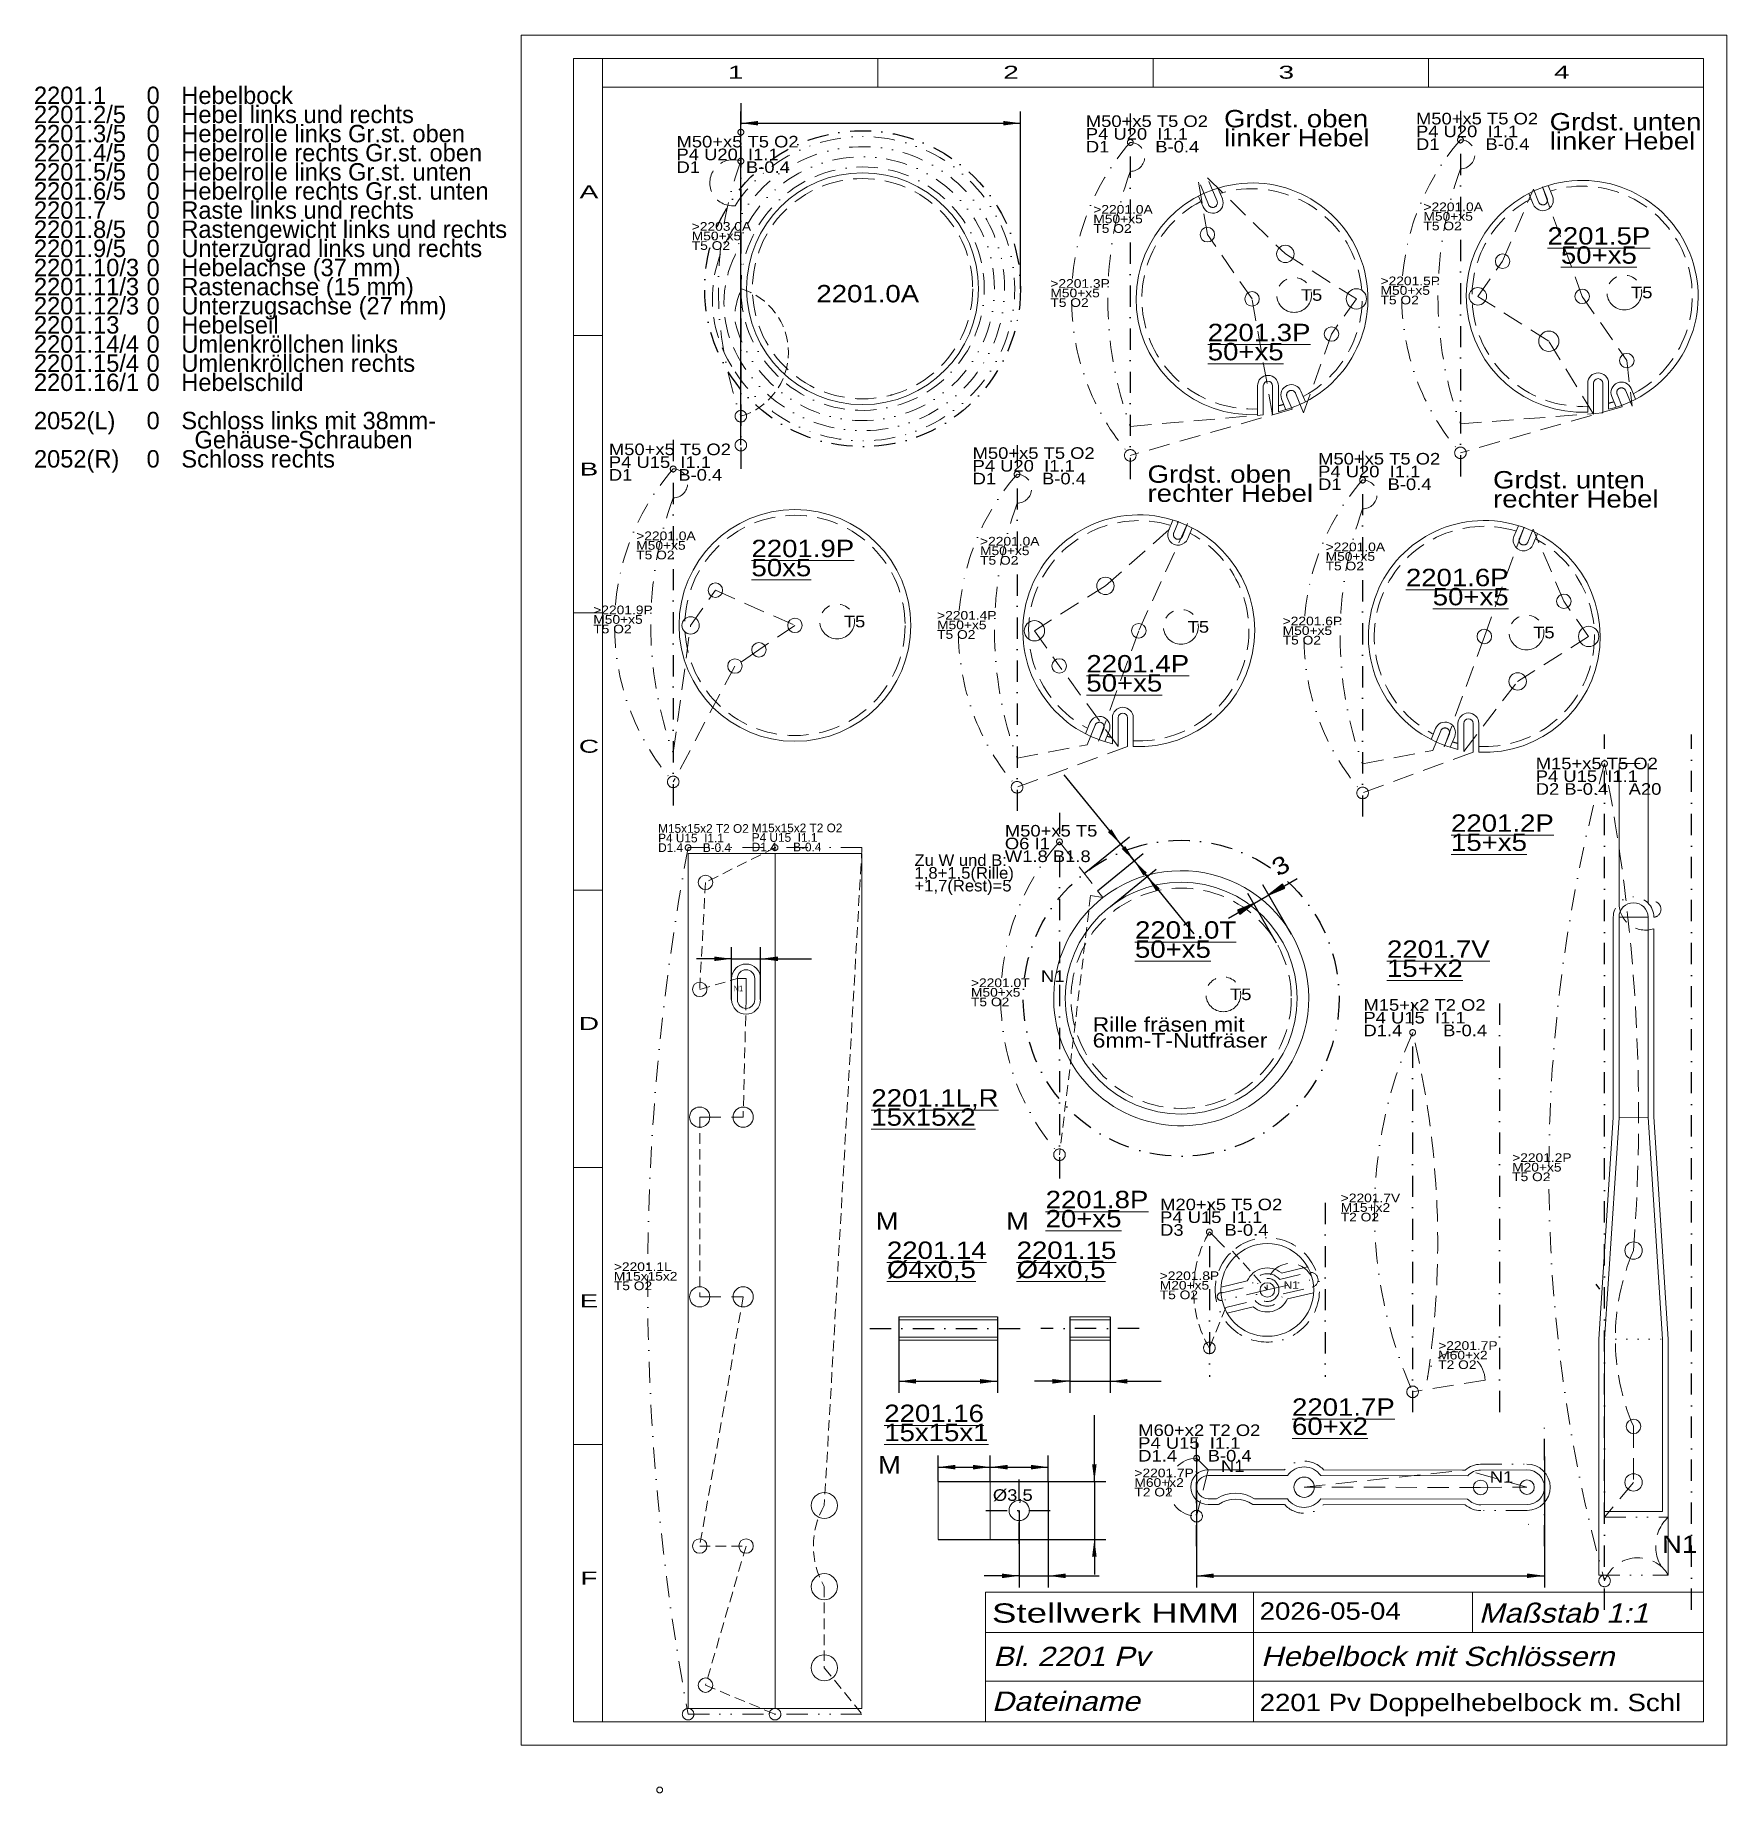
# Model space of a CAD drawing. Extents: x -83 to 209, y -7 to 296.
import ezdxf
from ezdxf.enums import TextEntityAlignment as Align

# ---------------------------------------------------------------- set-up
doc = ezdxf.new("R2010")
doc.units = 0
doc.header["$LTSCALE"] = 7.326693
for name, pattern in [('BORDER', [1.75, 0.5, -0.25, 0.5, -0.25, 0, -0.25]), ('DASHDOT', [1, 0.5, -0.25, 0, -0.25]), ('DASHED', [0.75, 0.5, -0.25]), ('DIVIDE', [1.25, 0.5, -0.25, 0, -0.25, 0, -0.25]), ('DOT', [0.25, 0, -0.25]), ('HIDDEN', [0.375, 0.25, -0.125]), ('PHANTOM', [2.5, 1.25, -0.25, 0.25, -0.25, 0.25, -0.25])]:
    doc.linetypes.add(name, pattern=pattern)
for name, color, linetype, lineweight in [('2201_0A', 230, 'CONTINUOUS', 13), ('2201_0T', 30, 'CONTINUOUS', 13), ('2201_1 HEBELBOCK', 7, 'CONTINUOUS', 13), ('2201_1L', 30, 'CONTINUOUS', 13), ('2201_1R', 230, 'CONTINUOUS', 13), ('2201_2___4_7 HEBEL', 34, 'CONTINUOUS', 13), ('2201_2P', 30, 'CONTINUOUS', 13), ('2201_3P', 30, 'CONTINUOUS', 13), ('2201_4P', 30, 'CONTINUOUS', 13), ('2201_5 RASTE', 114, 'CONTINUOUS', 13), ('2201_5P', 30, 'CONTINUOUS', 13), ('2201_6 RASTENGEWICHT', 135, 'CONTINUOUS', 13), ('2201_6P', 30, 'CONTINUOUS', 13), ('2201_7P', 30, 'CONTINUOUS', 13), ('2201_7V', 30, 'CONTINUOUS', 13), ('2201_8P', 30, 'CONTINUOUS', 13), ('2201_9P', 30, 'CONTINUOUS', 13), ('2201___ HEBELBOCK', 190, 'DASHDOT', 0), ('BEMASSUNG', 7, 'CONTINUOUS', 25), ('BESCHRIFTUNG', 7, 'CONTINUOUS', 25), ('BESCHRIFTUNG0', 7, 'CONTINUOUS', 25), ('MASSGRENZEN', 172, 'CONTINUOUS', 25), ('MASSLINIEN', 172, 'CONTINUOUS', 25), ('MASSTEXTE', 212, 'CONTINUOUS', 25), ('MITTELLINIEN', 5, 'DASHDOT', 25), ('STANDARD', 7, 'CONTINUOUS', 0)]:
    doc.layers.add(name, color=color, linetype=linetype, lineweight=lineweight)
doc.styles.add('Arial', font='arial.ttf')

msp = doc.modelspace()

# ---------------------------------------------------------------- texts
at = {"layer": '2201_0A', "linetype": 'DIVIDE', "insert": (27.79, 272.2), "char_height": 2, "attachment_point": 7, "line_spacing_factor": 0.66, "style": 'Arial'}
msp.add_mtext('\\W1.135091;M50+x5 T5 O2\\PP4 U20  I1.1\\PD1         B-0.4', dxfattribs=at)
at = {"layer": '2201_0T', "color": 6, "style": 'Arial', "width": 1.135027}
msp.add_text('N1', height=2, dxfattribs=at).set_placement((90.67, 132.64))
at = {"layer": '2201_0T', "linetype": 'DIVIDE', "insert": (84.44, 153.31), "char_height": 2, "attachment_point": 7, "line_spacing_factor": 0.66, "style": 'Arial'}
msp.add_mtext('\\W1.135098;M50+x5 T5 \\PO6 I1\\PW1.8 B1.8', dxfattribs=at)
at = {"layer": '2201_1L', "style": 'Arial', "width": 0.810867}
msp.add_text('N1', height=1, dxfattribs=at).set_placement((37.63, 131.02))
at = {"layer": '2201_1L', "linetype": 'DIVIDE', "insert": (24.62, 155.06), "char_height": 1.5, "attachment_point": 7, "line_spacing_factor": 0.66, "style": 'Arial'}
msp.add_mtext('\\W0.972833;M15x15x2 T2 O2\\PP4 U15  I1.1\\PD1.4      B-0.4', dxfattribs=at)
at = {"layer": '2201_1R', "linetype": 'DIVIDE', "insert": (40.77, 155.16), "char_height": 1.5, "attachment_point": 7, "line_spacing_factor": 0.66, "style": 'Arial'}
msp.add_mtext('\\W0.972833;M15x15x2 T2 O2\\PP4 U15  I1.1\\PD1.4     B-0.4', dxfattribs=at)
at = {"layer": '2201_2P', "linetype": 'DASHED', "style": 'Arial', "width": 1.135027}
msp.add_text('N1', height=3, dxfattribs=at).set_placement((197.81, 34.15))
at = {"layer": '2201_2P', "linetype": 'DIVIDE', "insert": (176.03, 164.92), "char_height": 2, "attachment_point": 7, "line_spacing_factor": 0.66, "style": 'Arial'}
msp.add_mtext('\\W1.135091;M15+x5 T5 O2\\PP4 U15  I1.1\\PD2 B-0.4    A20', dxfattribs=at)
at = {"layer": '2201_3P', "linetype": 'DIVIDE', "insert": (98.41, 275.73), "char_height": 2, "attachment_point": 7, "line_spacing_factor": 0.66, "style": 'Arial'}
msp.add_mtext('\\W1.135091;M50+x5 T5 O2\\PP4 U20  I1.1\\PD1         B-0.4', dxfattribs=at)
at = {"layer": '2201_3P', "linetype": 'DASHDOT', "insert": (99.7, 261.87), "char_height": 1.5, "attachment_point": 7, "line_spacing_factor": 0.66, "style": 'Arial'}
msp.add_mtext('\\W1.135110;>2201.0A\\PM50+x5 \\PT5 O2', dxfattribs=at)
at = {"layer": '2201_4P', "linetype": 'DIVIDE', "insert": (78.87, 218.47), "char_height": 2, "attachment_point": 7, "line_spacing_factor": 0.66, "style": 'Arial'}
msp.add_mtext('\\W1.135091;M50+x5 T5 O2\\PP4 U20  I1.1\\PD1         B-0.4', dxfattribs=at)
at = {"layer": '2201_4P', "linetype": 'DASHDOT', "insert": (80.16, 204.62), "char_height": 1.5, "attachment_point": 7, "line_spacing_factor": 0.66, "style": 'Arial'}
msp.add_mtext('\\W1.135110;>2201.0A\\PM50+x5 \\PT5 O2', dxfattribs=at)
at = {"layer": '2201_5P', "linetype": 'DIVIDE', "insert": (155.37, 276.17), "char_height": 2, "attachment_point": 7, "line_spacing_factor": 0.66, "style": 'Arial'}
msp.add_mtext('\\W1.135091;M50+x5 T5 O2\\PP4 U20  I1.1\\PD1         B-0.4', dxfattribs=at)
at = {"layer": '2201_5P', "linetype": 'DASHDOT', "insert": (156.66, 262.31), "char_height": 1.5, "attachment_point": 7, "line_spacing_factor": 0.66, "style": 'Arial'}
msp.add_mtext('\\W1.135110;>2201.0A\\PM50+x5 \\PT5 O2', dxfattribs=at)
at = {"layer": '2201_6P', "linetype": 'DIVIDE', "insert": (138.49, 217.49), "char_height": 2, "attachment_point": 7, "line_spacing_factor": 0.66, "style": 'Arial'}
msp.add_mtext('\\W1.135091;M50+x5 T5 O2\\PP4 U20  I1.1\\PD1         B-0.4', dxfattribs=at)
at = {"layer": '2201_6P', "linetype": 'DASHDOT', "insert": (139.78, 203.64), "char_height": 1.5, "attachment_point": 7, "line_spacing_factor": 0.66, "style": 'Arial'}
msp.add_mtext('\\W1.135110;>2201.0A\\PM50+x5 \\PT5 O2', dxfattribs=at)
at = {"layer": '2201_7P', "linetype": 'HIDDEN', "style": 'Arial', "width": 1.135027}
for p in [(121.72, 48.1), (168.1, 46.25)]:
    msp.add_text('N1', height=2, dxfattribs=at).set_placement(p)
at = {"layer": '2201_7P', "linetype": 'DIVIDE', "insert": (107.45, 49.89), "char_height": 2, "attachment_point": 7, "line_spacing_factor": 0.66, "style": 'Arial'}
msp.add_mtext('\\W1.135091;M60+x2 T2 O2\\PP4 U15  I1.1\\PD1.4      B-0.4', dxfattribs=at)
at = {"layer": '2201_7V', "linetype": 'DIVIDE', "insert": (146.31, 123.26), "char_height": 2, "attachment_point": 7, "line_spacing_factor": 0.66, "style": 'Arial'}
msp.add_mtext('\\W1.135091;M15+x2 T2 O2\\PP4 U15  I1.1\\PD1.4        B-0.4', dxfattribs=at)
at = {"layer": '2201_7V', "linetype": 'DASHDOT', "insert": (159.2, 70.68), "char_height": 1.5, "attachment_point": 1, "line_spacing_factor": 0.66, "style": 'Arial'}
msp.add_mtext('\\W1.135110;>2201.7P\\PM60+x2 \\PT2 O2', dxfattribs=at)
at = {"layer": '2201_8P', "color": 14, "linetype": 'HIDDEN', "style": 'Arial', "width": 1.135027}
msp.add_text('N1', height=1.3, dxfattribs=at).set_placement((132.52, 79.72))
at = {"layer": '2201_8P', "linetype": 'DIVIDE', "insert": (111.23, 88.84), "char_height": 2, "attachment_point": 7, "line_spacing_factor": 0.66, "style": 'Arial'}
msp.add_mtext('\\W1.135091;M20+x5 T5 O2\\PP4 U15  I1.1\\PD3        B-0.4', dxfattribs=at)
at = {"layer": '2201_9P', "linetype": 'DIVIDE', "insert": (16.12, 219.11), "char_height": 2, "attachment_point": 7, "line_spacing_factor": 0.66, "style": 'Arial'}
msp.add_mtext('\\W1.135091;M50+x5 T5 O2\\PP4 U15  I1.1\\PD1         B-0.4', dxfattribs=at)
at = {"layer": '2201_9P', "linetype": 'DASHDOT', "insert": (20.84, 205.55), "char_height": 1.5, "attachment_point": 7, "line_spacing_factor": 0.66, "style": 'Arial'}
msp.add_mtext('\\W1.135110;>2201.0A\\PM50+x5 \\PT5 O2', dxfattribs=at)
at = {"layer": '2201___ HEBELBOCK', "linetype": 'PHANTOM', "style": 'Arial', "width": 1.13511}
for p in [(137.35, 251.17), (194.31, 251.61), (58.5, 194.84), (117.82, 193.91), (177.43, 192.93), (125.13, 130.52)]:
    msp.add_text('T5', height=2, dxfattribs=at).set_placement(p, align=Align.MIDDLE_CENTER)
at = {"layer": '2201___ HEBELBOCK', "style": 'Arial', "width": 1.135019}
for p in [(84.64, 89.93), (62.55, 47.85)]:
    msp.add_text('M', height=3, dxfattribs=at).set_placement(p)
at = {"layer": '2201___ HEBELBOCK', "line_spacing_factor": 0.66, "style": 'Arial'}
for s, insert, char_height, attachment_point in [('\\W0.972808;2201.1\\P2201.2/5\\P2201.3/5\\P2201.4/5\\P2201.5/5\\P2201.6/5\\P2201.7\\P2201.8/5\\P2201.9/5\\P2201.10/3\\P2201.11/3\\P2201.12/3\\P2201.13\\P2201.14/4\\P2201.15/4\\P2201.16/1\\P\\P2052(L)\\P\\P2052(R)', (-83.07, 287.12), 3, 1), ('\\W0.972828;0\\P0\\P0\\P0\\P0\\P0\\P0\\P0\\P0\\P0\\P0\\P0\\P0\\P0\\P0\\P0\\P\\P0\\P \\P0', (-63.64, 287.12), 3, 1), ('\\W0.972797;Hebelbock\\PHebel links und rechts\\PHebelrolle links Gr.st. oben\\PHebelrolle rechts Gr.st. oben\\PHebelrolle links Gr.st. unten\\PHebelrolle rechts Gr.st. unten\\PRaste links und rechts\\PRastengewicht links und rechts\\PUnterzugrad links und rechts\\PHebelachse (37 mm)\\PRastenachse (15 mm)\\PUnterzugsachse (27 mm)\\PHebelseil\\PUmlenkröllchen links\\PUmlenkröllchen rechts\\PHebelschild\\P\\PSchloss links mit 38mm-\\P  Gehäuse-Schrauben\\PSchloss rechts', (-57.64, 287.12), 3, 1), ('\\W1.135038;Rille fräsen mit\\P6mm-T-Nutfräser', (99.58, 121.29), 2.5, 7)]:
    msp.add_mtext(s, dxfattribs=dict(at, insert=insert, char_height=char_height, attachment_point=attachment_point))
at = {"layer": '2201___ HEBELBOCK', "linetype": 'DASHED', "char_height": 3, "attachment_point": 7, "line_spacing_factor": 0.66, "style": 'Arial'}
for s, insert in [('\\W1.135092;Grdst. oben\\Plinker Hebel', (122.26, 276.75)), ('\\W1.135091;Grdst. unten\\Plinker Hebel', (178.44, 276.22)), ('\\W1.135092;Grdst. oben\\Prechter Hebel', (109.05, 215.43)), ('\\W1.135091;Grdst. unten\\Prechter Hebel', (168.67, 214.45))]:
    msp.add_mtext(s, dxfattribs=dict(at, insert=insert))
at = {"layer": '2201___ HEBELBOCK', "color": 134, "linetype": 'DASHDOT', "insert": (30.42, 258.93), "char_height": 1.5, "attachment_point": 7, "line_spacing_factor": 0.66, "style": 'Arial'}
msp.add_mtext('\\W1.135110;>2203.0A\\PM50+x5 \\PT5 O2', dxfattribs=at)
at = {"layer": '2201___ HEBELBOCK', "linetype": 'DIVIDE', "char_height": 3, "line_spacing_factor": 0.66, "style": 'Arial'}
for s, insert, attachment_point in [('\\W1.135098;\\L2201.5P\\P50+x5', (186.92, 259.7), 5), ('\\W1.135098;\\L2201.3P\\P50+x5', (119.44, 239.86), 7), ('\\W1.135098;\\L2201.9P\\P50x5', (40.72, 202.6), 7), ('\\W1.135098;\\L2201.6P\\P50+x5', (171.35, 197.59), 9), ('\\W1.135098;\\L2201.4P\\P50+x5', (98.5, 182.71), 7), ('\\W1.135098;\\L2201.2P\\P15+x5', (161.42, 155.22), 7), ('\\W1.135128;\\L2201.0T\\P50+x5', (106.89, 136.78), 7), ('\\W1.135098;\\L2201.7V\\P15+x2', (150.36, 133.48), 7), ('\\W1.135103;\\L2201.1L,R\\P15x15x2', (61.4, 107.81), 7), ('\\W1.135098;\\L2201.8P\\P20+x5', (91.47, 90.28), 7), ('\\W1.135139;\\L2201.14\\PØ4x0,5', (64.09, 81.01), 7), ('\\W1.135139;\\L2201.15\\PØ4x0,5', (86.47, 81.01), 7), ('\\W1.135098;\\L2201.7P\\P60+x2', (133.98, 54.47), 7), ('\\W1.135139;\\L2201.16\\P15x15x1', (63.63, 53.39), 7)]:
    msp.add_mtext(s, dxfattribs=dict(at, insert=insert, attachment_point=attachment_point))
at = {"layer": '2201___ HEBELBOCK', "linetype": 'DASHDOT', "char_height": 1.5, "attachment_point": 7, "line_spacing_factor": 0.66, "style": 'Arial'}
for s, insert in [('\\W1.135110;>2201.3P\\PM50+x5 \\PT5 O2', (92.29, 249.09)), ('\\W1.135110;>2201.5P\\PM50+x5 \\PT5 O2', (149.25, 249.53)), ('\\W1.135110;>2201.9P\\PM50+x5 \\PT5 O2', (13.43, 192.77)), ('\\W1.135110;>2201.4P\\PM50+x5 \\PT5 O2', (72.75, 191.83)), ('\\W1.135110;>2201.6P\\PM50+x5 \\PT5 O2', (132.37, 190.85)), ('\\W1.135136;>2201.0T\\PM50+x5 \\PT5 O2', (78.59, 128.44)), ('\\W1.135110;>2201.2P\\PM20+x5\\PT5 O2', (171.96, 98.27)), ('\\W1.135110;>2201.7V\\PM15+x2 \\PT2 O2', (142.39, 91.32)), ('\\W1.135145;>2201.1L\\PM15x15x2 \\PT5 O2', (16.98, 79.46)), ('\\W1.135110;>2201.8P\\PM20+x5 \\PT5 O2', (111.16, 77.9)), ('\\W1.135110;>2201.7P\\PM60+x2\\PT2 O2', (106.79, 43.87))]:
    msp.add_mtext(s, dxfattribs=dict(at, insert=insert))
at = {"layer": 'BESCHRIFTUNG', "linetype": 'DIVIDE', "style": 'Arial', "width": 1.135098}
msp.add_text('2201.0A', height=3, dxfattribs=at).set_placement((51.92, 249.9))
at = {"layer": 'BESCHRIFTUNG', "style": 'Arial'}
for s, height, width, p in [('M', 3, 1.135019, (62.14, 89.93)), ('Ø3,5', 2, 1.135086, (82.37, 43.13))]:
    msp.add_text(s, height=height, dxfattribs=dict(at, width=width)).set_placement(p)
at = {"layer": 'BESCHRIFTUNG', "linetype": 'PHANTOM', "insert": (68.85, 147.67), "char_height": 2, "attachment_point": 7, "line_spacing_factor": 0.66, "style": 'Arial'}
msp.add_mtext('\\W1.026932;Zu W und B: \\P1,8+1,5(Rille)\\P+1,7(Rest)=5', dxfattribs=at)
at = {"layer": 'BESCHRIFTUNG0', "style": 'Arial'}
for s, height, width, p in [('Stellwerk HMM', 3.325, 1.365378, (82.2, 25.44)), ('2026-05-04', 3, 1.135137, (128.4, 25.62)), ('2201 Pv Doppelhebelbock m. Schl', 3, 1.135066, (128.4, 9.85))]:
    msp.add_text(s, height=height, dxfattribs=dict(at, width=width)).set_placement(p, align=Align.TOP_LEFT)
at = {"layer": 'BESCHRIFTUNG0', "style": 'Arial', "oblique": 15}
for s, width, p in [('Maßstab 1:1', 1.134935, (166.2, 25.44)), ('Bl. 2201 Pv', 1.134949, (82.42, 17.96)), ('Hebelbock mit Schlössern', 1.134966, (128.62, 17.96)), ('Dateiname', 1.135074, (82.2, 10.22))]:
    msp.add_text(s, height=3.325, dxfattribs=dict(at, width=width)).set_placement(p, align=Align.TOP_LEFT)
at = {"layer": 'STANDARD', "style": 'Arial'}
for s, width, p in [('1', 1.547923, (38, 290.72)), ('2', 1.547922, (85.5, 290.72)), ('3', 1.547923, (133, 290.72)), ('4', 1.547923, (180.5, 290.72)), ('A', 1.547987, (12.68, 270.1)), ('B', 1.547987, (12.68, 222.26)), ('C', 1.548103, (12.68, 174.43)), ('D', 1.548104, (12.68, 126.6)), ('E', 1.547987, (12.68, 78.76)), ('F', 1.547769, (12.68, 30.93))]:
    msp.add_text(s, height=2.23, dxfattribs=dict(at, width=width)).set_placement(p, align=Align.TOP_CENTER)

# ---------------------------------------------------------------- blocks, each defined once
blk = doc.blocks.new('D405110528')
at = {"layer": 'MASSGRENZEN'}
for points in [[(37.29, 136.65), (34.32, 136.26), (34.32, 137.04)], [(42.29, 136.65), (45.27, 137.04), (45.27, 136.26)]]:
    blk.add_solid(points, dxfattribs=at)
at = {"layer": 'MASSLINIEN', "color": 172}
for p, q in [((37.29, 136.65), (31.25, 136.65)), ((37.29, 129.6), (37.29, 138.65)), ((37.29, 136.65), (42.29, 136.65)), ((42.29, 129.6), (42.29, 138.65)), ((42.29, 136.65), (51.07, 136.65))]:
    blk.add_line(p, q, dxfattribs=at)
blk = doc.blocks.new('D405110272')
at = {"layer": 'MASSGRENZEN'}
for points in [[(117.52, 30.21), (120.49, 30.6), (120.49, 29.82)], [(177.52, 30.21), (174.54, 29.82), (174.54, 30.6)]]:
    blk.add_solid(points, dxfattribs=at)
at = {"layer": 'MASSLINIEN', "color": 172}
for p, q in [((117.52, 50.78), (117.52, 28.21)), ((177.52, 50.78), (177.52, 28.21)), ((117.52, 30.21), (177.52, 30.21))]:
    blk.add_line(p, q, dxfattribs=at)
blk = doc.blocks.new('D405110016')
at = {"layer": 'MASSGRENZEN'}
for points in [[(104.4, 156.46), (102.21, 158.52), (102.82, 159.01)], [(106.76, 153.55), (108.94, 151.49), (108.34, 151)]]:
    blk.add_solid(points, dxfattribs=at)
at = {"layer": 'MASSLINIEN', "color": 172}
for p, q in [((104.4, 156.46), (94.68, 168.39)), ((98.13, 151.36), (105.95, 157.72)), ((100.43, 148.4), (108.31, 154.81)), ((104.4, 156.46), (106.76, 153.55)), ((106.76, 153.55), (110.57, 148.87))]:
    blk.add_line(p, q, dxfattribs=at)
blk = doc.blocks.new('D405109760')
at = {"layer": 'MASSGRENZEN'}
for points in [[(106.76, 153.55), (104.58, 155.61), (105.19, 156.11)], [(108.97, 150.84), (111.15, 148.78), (110.55, 148.28)]]:
    blk.add_solid(points, dxfattribs=at)
at = {"layer": 'MASSLINIEN', "color": 172}
for p, q in [((106.76, 153.55), (102.95, 158.24)), ((100.43, 148.4), (108.31, 154.81)), ((102.64, 145.68), (110.52, 152.1)), ((106.76, 153.55), (108.97, 150.84)), ((108.97, 150.84), (117.02, 140.95))]:
    blk.add_line(p, q, dxfattribs=at)
blk = doc.blocks.new('D405109504')
at = {"layer": 'MASSGRENZEN'}
for points in [[(38.89, 280.81), (41.87, 281.2), (41.87, 280.42)], [(87.14, 280.81), (84.17, 280.42), (84.17, 281.2)]]:
    blk.add_solid(points, dxfattribs=at)
at = {"layer": 'MASSLINIEN', "color": 172}
for p, q in [((38.89, 225.26), (38.89, 282.81)), ((87.14, 252.26), (87.14, 282.81)), ((38.89, 280.81), (87.14, 280.81))]:
    blk.add_line(p, q, dxfattribs=at)
blk = doc.blocks.new('D405108736')
at = {"layer": 'MASSGRENZEN'}
for points in [[(66.14, 63.76), (69.12, 64.15), (69.12, 63.36)], [(83.14, 63.76), (80.17, 63.36), (80.17, 64.15)]]:
    blk.add_solid(points, dxfattribs=at)
at = {"layer": 'MASSLINIEN', "color": 172}
for p, q in [((66.14, 74.87), (66.14, 61.76)), ((83.14, 74.87), (83.14, 61.76)), ((66.14, 63.76), (83.14, 63.76))]:
    blk.add_line(p, q, dxfattribs=at)
blk = doc.blocks.new('D405108480')
at = {"layer": 'MASSGRENZEN'}
for points in [[(95.62, 63.76), (92.64, 63.36), (92.64, 64.15)], [(102.62, 63.76), (105.59, 64.15), (105.59, 63.36)]]:
    blk.add_solid(points, dxfattribs=at)
at = {"layer": 'MASSLINIEN', "color": 172}
for p, q in [((95.62, 74.87), (95.62, 61.76)), ((102.62, 74.87), (102.62, 61.76)), ((95.62, 63.76), (89.58, 63.76)), ((95.62, 63.76), (102.62, 63.76)), ((102.62, 63.76), (111.39, 63.76))]:
    blk.add_line(p, q, dxfattribs=at)
blk = doc.blocks.new('D405107712')
at = {"layer": 'MASSGRENZEN'}
for points in [[(72.92, 48.95), (75.9, 49.34), (75.9, 48.55)], [(81.92, 48.95), (78.95, 48.55), (78.95, 49.34)]]:
    blk.add_solid(points, dxfattribs=at)
at = {"layer": 'MASSLINIEN', "color": 172}
for p, q in [((72.92, 46.48), (72.92, 50.95)), ((72.92, 48.95), (81.92, 48.95)), ((81.92, 46.48), (81.92, 50.95))]:
    blk.add_line(p, q, dxfattribs=at)
blk = doc.blocks.new('D405101056')
at = {"layer": 'MASSGRENZEN'}
for points in [[(81.92, 48.95), (84.9, 49.34), (84.9, 48.55)], [(91.92, 48.95), (88.95, 48.55), (88.95, 49.34)]]:
    blk.add_solid(points, dxfattribs=at)
at = {"layer": 'MASSLINIEN', "color": 172}
for p, q in [((81.92, 46.48), (81.92, 50.95)), ((81.92, 48.95), (91.92, 48.95)), ((91.92, 46.48), (91.92, 50.95))]:
    blk.add_line(p, q, dxfattribs=at)
blk = doc.blocks.new('D405100800')
at = {"layer": 'MASSGRENZEN'}
for points in [[(99.88, 46.48), (99.49, 49.46), (100.27, 49.46)], [(99.88, 36.48), (100.27, 33.51), (99.49, 33.51)]]:
    blk.add_solid(points, dxfattribs=at)
at = {"layer": 'MASSLINIEN', "color": 172}
for p, q in [((99.88, 46.48), (99.88, 57.9)), ((72.92, 46.48), (101.88, 46.48)), ((99.88, 46.48), (99.88, 36.48)), ((72.92, 36.48), (101.88, 36.48)), ((99.88, 36.48), (99.88, 30.44))]:
    blk.add_line(p, q, dxfattribs=at)
blk = doc.blocks.new('D405100544')
at = {"layer": 'MASSGRENZEN'}
for points in [[(86.92, 30.2), (83.95, 29.8), (83.95, 30.59)], [(91.92, 30.2), (94.9, 30.59), (94.9, 29.8)]]:
    blk.add_solid(points, dxfattribs=at)
at = {"layer": 'MASSLINIEN', "color": 172}
for p, q in [((91.92, 46.48), (91.92, 28.2)), ((86.92, 41.48), (86.92, 28.2)), ((86.92, 30.2), (80.88, 30.2)), ((86.92, 30.2), (91.92, 30.2)), ((91.92, 30.2), (100.7, 30.2))]:
    blk.add_line(p, q, dxfattribs=at)
blk = doc.blocks.new('_A328132000', base_point=(123.04, 139.35))
at = {"layer": '2201___ HEBELBOCK', "linetype": 'CONTINUOUS'}
for points in [[(132.35, 149.5), (129.97, 147.67), (132.74, 148.82)], [(124.99, 144.34), (127.37, 146.17), (124.6, 145.02)]]:
    blk.add_hatch(color=172, dxfattribs=at).paths.add_polyline_path(points)
at = {"layer": '2201___ HEBELBOCK', "color": 172, "linetype": 'CONTINUOUS', "lineweight": 25}
for p, q in [((123.04, 143.67), (134.86, 150.49)), ((133.91, 140.85), (128.97, 149.4)), ((132.35, 149.5), (129.97, 147.67)), ((129.97, 147.67), (132.74, 148.82)), ((132.74, 148.82), (132.35, 149.5)), ((127.37, 146.17), (124.6, 145.02)), ((124.99, 144.34), (127.37, 146.17)), ((131.31, 139.35), (126.37, 147.9)), ((124.6, 145.02), (124.99, 144.34))]:
    blk.add_line(p, q, dxfattribs=at)
at = {"layer": '2201___ HEBELBOCK', "color": 212, "linetype": 'CONTINUOUS', "style": 'Arial', "width": 1.135146}
blk.add_text('3', height=3, rotation=30, dxfattribs=at).set_placement((131.63, 150.79))

# ---------------------------------------------------------------- linework, layer by layer
at = {"layer": '2201_0A', "linetype": 'PHANTOM'}
for centre, radius in [((38.89, 274.26), 0.5), ((38.89, 230.26), 1)]:
    msp.add_circle(centre, radius, dxfattribs=at)
at = {"layer": '2201_0A', "linetype": 'DIVIDE'}
for radius, start, end in [(26.25, 213.0605, 506.9395), (24.5, 206.1089, 513.8911), (22.75, 194.7529, 525.2471)]:
    msp.add_arc((59.89, 252.26), radius, start, end, dxfattribs=at)
at = {"layer": '2201_0A', "color": 11, "linetype": 'DASHED'}
for centre, radius, start, end in [((37.51, 270.53), 3.97, 69.6536, 275.5091), ((56.01, 250.49), 22.04, 145.2886, 214.7114), ((54.8, 249.76), 18.83, 153.8911, 206.1089)]:
    msp.add_arc(centre, radius, start, end, dxfattribs=at)
at = {"layer": '2201_0A', "linetype": 'BORDER'}
msp.add_arc((59.89, 252.26), 21, 181.0432, 540, dxfattribs=at)
at = {"layer": '2201_0A', "color": 11, "linetype": 'DIVIDE'}
msp.add_arc((48.67, 247.26), 10.81, 154.7408, 184.2466, dxfattribs=at)
at = {"layer": '2201_0A', "linetype": 'HIDDEN'}
msp.add_arc((35.61, 241.26), 11.48, 286.6057, 433.3943, dxfattribs=at)
at = {"layer": '2201_0T', "linetype": 'DASHED'}
msp.add_line((93.86, 156.85), (100.43, 148.4), dxfattribs=at)
at = {"layer": '2201_0T', "linetype": 'HIDDEN'}
msp.add_line((99.23, 147.57), (93.86, 102.85), dxfattribs=at)
at = {"layer": '2201_0T'}
msp.add_line((101.35, 147.21), (99.23, 147.57), dxfattribs=at)
at = {"layer": '2201_0T', "linetype": 'CONTINUOUS'}
msp.add_line((100.43, 148.4), (101.35, 147.21), dxfattribs=at)
at = {"layer": '2201_0T', "linetype": 'PHANTOM'}
for centre, radius in [((93.86, 156.85), 0.5), ((93.86, 102.85), 1)]:
    msp.add_circle(centre, radius, dxfattribs=at)
at = {"layer": '2201_0T', "linetype": 'CONTINUOUS'}
msp.add_arc((114.86, 129.85), 22, 307.875, 487.875, dxfattribs=at)
at = {"layer": '2201_0T', "color": 6, "linetype": 'CONTINUOUS'}
msp.add_arc((114.86, 129.85), 22, 127.875, 307.875, dxfattribs=at)
at = {"layer": '2201_1 HEBELBOCK'}
for p, q in [((29.79, 154.83), (44.79, 154.83)), ((29.79, 154.83), (29.79, 7.33)), ((59.79, 154.83), (44.79, 154.83)), ((44.79, 154.83), (44.79, 7.33)), ((59.79, 154.83), (59.79, 7.33)), ((37.29, 133.25), (37.29, 129.6)), ((42.29, 133.25), (42.29, 129.6)), ((29.79, 7.33), (44.79, 7.33)), ((59.79, 7.33), (44.79, 7.33))]:
    msp.add_line(p, q, dxfattribs=at)
for centre, start, end in [((39.79, 133.25), 0, 180), ((39.79, 129.6), 180, 360)]:
    msp.add_arc(centre, 2.5, start, end, dxfattribs=at)
at = {"layer": '2201_1L', "linetype": 'DIVIDE'}
for p, q in [((29.79, 155.83), (44.79, 155.83)), ((29.79, 6.33), (44.79, 6.33))]:
    msp.add_line(p, q, dxfattribs=at)
at = {"layer": '2201_1L', "linetype": 'HIDDEN'}
for p, q in [((44.79, 155.83), (32.79, 149.83)), ((32.79, 149.83), (31.79, 131.38)), ((31.79, 131.38), (38.29, 133.25)), ((39.79, 129.6), (39.29, 109.33)), ((31.79, 109.33), (31.79, 78.33)), ((39.29, 78.33), (31.79, 35.33)), ((31.79, 35.33), (39.79, 35.33)), ((39.79, 35.33), (32.79, 11.33)), ((32.79, 11.33), (44.79, 6.33))]:
    msp.add_line(p, q, dxfattribs=at)
at = {"layer": '2201_1L'}
for p, q in [((38.29, 133.25), (38.29, 129.6)), ((39.79, 133.25), (38.29, 133.25)), ((39.79, 133.25), (39.79, 129.6)), ((41.29, 133.25), (41.29, 129.6))]:
    msp.add_line(p, q, dxfattribs=at)
at = {"layer": '2201_1L', "linetype": 'DASHED'}
for p, q in [((31.79, 109.33), (39.29, 109.33)), ((31.79, 78.33), (39.29, 78.33))]:
    msp.add_line(p, q, dxfattribs=at)
at = {"layer": '2201_1L', "linetype": 'PHANTOM'}
for centre, radius in [((29.79, 155.83), 0.5), ((29.79, 6.33), 1)]:
    msp.add_circle(centre, radius, dxfattribs=at)
at = {"layer": '2201_1L'}
for centre in [(32.79, 149.83), (31.79, 131.38), (31.79, 35.33), (39.79, 35.33), (32.79, 11.33)]:
    msp.add_circle(centre, 1.25, dxfattribs=at)
at = {"layer": '2201_1L', "lineweight": 0}
for centre in [(31.79, 109.33), (39.29, 109.33), (31.79, 78.33), (39.29, 78.33)]:
    msp.add_circle(centre, 1.75, dxfattribs=at)
at = {"layer": '2201_1L'}
for centre, start, end in [((39.79, 133.25), 0, 180), ((39.79, 129.6), 180, 360)]:
    msp.add_arc(centre, 1.5, start, end, dxfattribs=at)
at = {"layer": '2201_1R', "linetype": 'DIVIDE'}
for p, q in [((59.79, 155.83), (44.79, 155.83)), ((59.79, 6.33), (44.79, 6.33))]:
    msp.add_line(p, q, dxfattribs=at)
at = {"layer": '2201_1R', "linetype": 'HIDDEN'}
for p, q in [((59.79, 155.83), (53.29, 42.33)), ((53.29, 28.33), (53.29, 14.33)), ((53.29, 14.33), (59.79, 6.33))]:
    msp.add_line(p, q, dxfattribs=at)
at = {"layer": '2201_1R', "linetype": 'PHANTOM'}
for centre, radius in [((44.79, 155.83), 0.5), ((44.79, 6.33), 1)]:
    msp.add_circle(centre, radius, dxfattribs=at)
at = {"layer": '2201_1R'}
for centre in [(53.29, 42.33), (53.29, 28.33), (53.29, 14.33)]:
    msp.add_circle(centre, 2.25, dxfattribs=at)
at = {"layer": '2201_1R', "linetype": 'HIDDEN'}
msp.add_arc((65.29, 35.33), 13.89, 149.7492, 210.2508, dxfattribs=at)
at = {"layer": '2201_2___4_7 HEBEL'}
for p, q in [((178.93, 268.2), (178.17, 270.05)), ((118.63, 266.4), (117.87, 268.25)), ((121.97, 267.76), (121.21, 269.61)), ((175.59, 266.84), (174.83, 268.69)), ((128.03, 230.52), (128.03, 235.5)), ((131.63, 231.02), (131.63, 235.5)), ((135.52, 234.59), (136.28, 232.74)), ((184.99, 230.96), (184.99, 235.94)), ((188.59, 231.46), (188.59, 235.94)), ((189.15, 233.67), (189.9, 231.82)), ((192.48, 235.03), (193.24, 233.18)), ((132.19, 233.23), (132.94, 231.38)), ((112.65, 210.5), (113.41, 212.35)), ((115.98, 209.14), (116.74, 211)), ((172.27, 209.52), (173.03, 211.37)), ((175.6, 208.16), (176.36, 210.02)), ((99.1, 177.34), (98.34, 175.48)), ((102.43, 175.98), (101.67, 174.13)), ((102.99, 173.76), (102.99, 178.24)), ((106.59, 173.26), (106.59, 178.24)), ((158.71, 176.36), (157.96, 174.5)), ((162.61, 172.78), (162.61, 177.26)), ((166.21, 172.28), (166.21, 177.26)), ((162.05, 175), (161.29, 173.15)), ((190.4, 109.23), (190.4, 143.82)), ((190.4, 143.82), (195.4, 143.82)), ((195.4, 109.32), (195.4, 143.82)), ((190.4, 109.23), (187.9, 71)), ((195.4, 109.32), (190.4, 109.23)), ((197.9, 71), (195.4, 109.32)), ((66.14, 74.87), (66.14, 70.87)), ((66.14, 74.87), (83.14, 74.87)), ((66.14, 74.37), (83.14, 74.37)), ((83.14, 70.87), (83.14, 74.87)), ((102.62, 74.87), (95.62, 74.87)), ((95.62, 70.87), (95.62, 74.87)), ((102.62, 74.37), (95.62, 74.37)), ((102.62, 74.87), (102.62, 70.87)), ((66.14, 71.37), (83.14, 71.37)), ((66.14, 70.87), (83.14, 70.87)), ((102.62, 71.37), (95.62, 71.37)), ((102.62, 70.87), (95.62, 70.87)), ((187.9, 41.32), (187.9, 71)), ((197.9, 71), (197.9, 41.32)), ((72.92, 46.48), (91.92, 46.48)), ((72.92, 36.48), (72.92, 46.48)), ((81.92, 46.48), (81.92, 36.48)), ((91.92, 46.48), (91.92, 36.48)), ((187.9, 41.32), (197.9, 41.32)), ((91.92, 36.48), (72.92, 36.48))]:
    msp.add_line(p, q, dxfattribs=at)
at = {"layer": '2201_2___4_7 HEBEL', "linetype": 'DOT'}
msp.add_line((187.9, 71), (197.9, 71), dxfattribs=at)
at = {"layer": '2201_2___4_7 HEBEL'}
for centre, radius in [((59.89, 252.26), 20), ((48.22, 194.17), 20), ((114.86, 129.85), 20), ((86.92, 41.48), 1.75)]:
    msp.add_circle(centre, radius, dxfattribs=at)
at = {"layer": '2201_2___4_7 HEBEL', "linetype": 'DASHED'}
for centre in [(59.89, 252.26), (48.22, 194.17), (114.86, 129.85)]:
    msp.add_circle(centre, 19, dxfattribs=at)
at = {"layer": '2201_2___4_7 HEBEL'}
for centre, radius, start, end in [((127.08, 250.5), 20, 283.1499, 632.7226), ((184.04, 250.94), 20, 283.1499, 632.7226), ((120.3, 267.08), 1.8, 202.2304, 382.2304), ((177.26, 267.52), 1.8, 202.2304, 382.2304), ((129.83, 235.5), 1.8, 0, 180), ((186.79, 235.94), 1.8, 0, 180), ((133.85, 233.91), 1.8, 22.2304, 202.2304), ((190.81, 234.35), 1.8, 22.2304, 202.2304), ((107.54, 193.24), 20, 267.2774, 616.8501), ((114.32, 209.82), 1.8, 157.7696, 337.7696), ((167.16, 192.26), 20, 267.2774, 616.8501), ((173.94, 208.84), 1.8, 157.7696, 337.7696), ((104.79, 178.24), 1.8, 0, 180), ((164.41, 177.26), 1.8, 0, 180), ((100.76, 176.66), 1.8, 337.7696, 517.7696), ((160.38, 175.68), 1.8, 337.7696, 517.7696), ((192.9, 143.82), 2.5, 360, 540)]:
    msp.add_arc(centre, radius, start, end, dxfattribs=at)
at = {"layer": '2201_2___4_7 HEBEL', "linetype": 'DASHED'}
for centre, start, end in [((184.04, 250.94), 298.0372, 466.4237), ((127.08, 250.5), 118.0372, 272.866), ((127.08, 250.5), 298.0372, 466.4237), ((184.04, 250.94), 118.0372, 272.866), ((59.89, 252.26), 284.4775, 285.8206), ((127.08, 250.5), 283.8555, 286.4237), ((184.04, 250.94), 283.8555, 286.4237), ((184.04, 250.94), 283.8555, 286.4237), ((107.54, 193.24), 73.5763, 241.9628), ((107.54, 193.24), 267.134, 421.9628), ((167.16, 192.26), 73.5763, 241.9628), ((167.16, 192.26), 267.134, 421.9628), ((107.54, 193.24), 253.5763, 256.1445), ((167.16, 192.26), 253.5763, 256.1445)]:
    msp.add_arc(centre, 19, start, end, dxfattribs=at)
at = {"layer": '2201_2P'}
for p, q in [((190.4, 170.32), (190.4, 146.27)), ((195.4, 170.32), (195.4, 146.27)), ((189.4, 109.26), (189.4, 143.82)), ((196.4, 109.36), (196.4, 141.82)), ((189.4, 109.26), (186.9, 71.03)), ((198.9, 71.03), (196.4, 109.36)), ((186.9, 30.32), (186.9, 71.03)), ((198.9, 71.03), (198.9, 30.32))]:
    msp.add_line(p, q, dxfattribs=at)
at = {"layer": '2201_2P', "linetype": 'DIVIDE'}
for p, q in [((190.4, 170.32), (195.4, 170.32)), ((187.9, 40.32), (198.9, 40.32)), ((186.9, 30.32), (198.9, 30.32))]:
    msp.add_line(p, q, dxfattribs=at)
at = {"layer": '2201_2P', "linetype": 'DASHED'}
for p, q in [((192.9, 55.97), (192.9, 46.32)), ((192.9, 46.32), (187.9, 40.32))]:
    msp.add_line(p, q, dxfattribs=at)
at = {"layer": '2201_2P', "linetype": 'PHANTOM'}
for centre, radius in [((187.9, 170.32), 0.5), ((187.9, 29.32), 1)]:
    msp.add_circle(centre, radius, dxfattribs=at)
at = {"layer": '2201_2P'}
for centre, radius in [((192.9, 86.32), 1.5), ((192.9, 55.97), 1.25), ((192.9, 46.32), 1.5)]:
    msp.add_circle(centre, radius, dxfattribs=at)
at = {"layer": '2201_2P', "linetype": 'DASHED'}
for centre, radius, start, end in [((-122.72, 109.68), 316.49, 355.7668, 371.0461), ((194.98, 146.18), 4.58, 178.8527, 288.0274), ((196.26, 145.19), 1.38, 276.0295, 488.3858), ((227.88, 71.15), 38.13, 156.5457, 203.4543), ((203.55, 35.32), 6.83, 132.9114, 227.0886), ((193.64, 27.21), 6.11, 30.6041, 159.7847)]:
    msp.add_arc(centre, radius, start, end, dxfattribs=at)
at = {"layer": '2201_2P', "linetype": 'DIVIDE'}
msp.add_arc((192.9, 143.82), 3.5, 360, 540, dxfattribs=at)
at = {"layer": '2201_3P', "linetype": 'DASHED'}
for p, q in [((119.38, 261.58), (117.76, 271.19)), ((119.41, 271.37), (132.83, 258.25)), ((127.08, 250.5), (119.38, 261.58)), ((132.83, 258.25), (145.08, 250.5)), ((130.63, 230.48), (127.08, 250.5)), ((145.08, 250.5), (140.79, 244.43)), ((140.79, 244.43), (135.98, 230.83)), ((133.99, 231.46), (106.08, 223.5)), ((106.08, 228.5), (129.03, 230.49))]:
    msp.add_line(p, q, dxfattribs=at)
at = {"layer": '2201_3P', "linetype": 'DIVIDE'}
for p, q in [((119.56, 266.78), (117.76, 271.19)), ((121.04, 267.38), (119.41, 271.37)), ((133.11, 233.61), (133.99, 231.46)), ((134.6, 234.22), (135.98, 230.83))]:
    msp.add_line(p, q, dxfattribs=at)
at = {"layer": '2201_3P'}
for p, q in [((129.03, 230.49), (129.03, 235.5)), ((130.63, 230.48), (130.63, 235.5))]:
    msp.add_line(p, q, dxfattribs=at)
at = {"layer": '2201_3P', "linetype": 'PHANTOM'}
for centre, radius in [((106.08, 277.5), 0.5), ((106.08, 223.5), 1)]:
    msp.add_circle(centre, radius, dxfattribs=at)
at = {"layer": '2201_3P'}
for centre, radius in [((119.38, 261.58), 1.25), ((132.83, 258.25), 1.5), ((127.08, 250.5), 1.25), ((145.08, 250.5), 1.75), ((140.79, 244.43), 1.25)]:
    msp.add_circle(centre, radius, dxfattribs=at)
at = {"layer": '2201_3P', "linetype": 'DASHED'}
msp.add_arc((106.07, 275), 2.5, 270.1369, 449.8631, dxfattribs=at)
at = {"layer": '2201_3P', "linetype": 'DASHDOT'}
msp.add_arc((166.44, 250.5), 64.24, 159.9742, 200.0258, dxfattribs=at)
at = {"layer": '2201_3P', "linetype": 'DIVIDE'}
for centre, start, end in [((120.3, 267.08), 202.2304, 382.2304), ((133.85, 233.91), 22.2304, 202.2304)]:
    msp.add_arc(centre, 0.8, start, end, dxfattribs=at)
at = {"layer": '2201_3P'}
msp.add_arc((129.83, 235.5), 0.8, 0, 180, dxfattribs=at)
at = {"layer": '2201_4P', "linetype": 'DASHED'}
for p, q in [((101.79, 200.99), (114.39, 212.12)), ((115.96, 211.73), (107.54, 193.24)), ((101.79, 200.99), (89.54, 193.24)), ((89.54, 193.24), (93.82, 187.17)), ((107.54, 193.24), (100.62, 174.21)), ((103.99, 173.28), (93.82, 187.17)), ((86.54, 171.24), (98.64, 173.58)), ((105.59, 173.26), (86.54, 166.24))]:
    msp.add_line(p, q, dxfattribs=at)
at = {"layer": '2201_4P', "linetype": 'DIVIDE'}
for p, q in [((113.58, 210.13), (114.39, 212.12)), ((115.06, 209.52), (115.96, 211.73)), ((100.02, 176.96), (98.64, 173.58)), ((101.5, 176.35), (100.62, 174.21))]:
    msp.add_line(p, q, dxfattribs=at)
at = {"layer": '2201_4P'}
for p, q in [((103.99, 173.28), (103.99, 178.24)), ((105.59, 173.26), (105.59, 178.24))]:
    msp.add_line(p, q, dxfattribs=at)
at = {"layer": '2201_4P', "linetype": 'PHANTOM'}
for centre, radius in [((86.54, 220.24), 0.5), ((86.54, 166.24), 1)]:
    msp.add_circle(centre, radius, dxfattribs=at)
at = {"layer": '2201_4P'}
for centre, radius in [((101.79, 200.99), 1.5), ((89.54, 193.24), 1.75), ((107.54, 193.24), 1.25), ((93.82, 187.17), 1.25)]:
    msp.add_circle(centre, radius, dxfattribs=at)
at = {"layer": '2201_4P', "linetype": 'DASHED'}
msp.add_arc((86.53, 217.74), 2.5, 270.1369, 449.8631, dxfattribs=at)
at = {"layer": '2201_4P', "linetype": 'DASHDOT'}
msp.add_arc((146.9, 193.24), 64.24, 159.9742, 200.0258, dxfattribs=at)
at = {"layer": '2201_4P', "linetype": 'DIVIDE'}
for centre, start, end in [((114.32, 209.82), 157.7696, 337.7696), ((100.76, 176.66), 337.7696, 517.7696)]:
    msp.add_arc(centre, 0.8, start, end, dxfattribs=at)
at = {"layer": '2201_4P'}
msp.add_arc((104.79, 178.24), 0.8, 0, 180, dxfattribs=at)
at = {"layer": '2201_5 RASTE'}
for p, q in [((119.52, 47.51), (133.2, 47.49)), ((138.95, 47.48), (164.28, 47.45)), ((166.5, 48.45), (174.5, 48.49)), ((119.52, 43.51), (120.96, 43.51)), ((127.52, 43.5), (133.2, 43.49)), ((138.94, 43.48), (164.28, 43.45)), ((174.53, 42.49), (166.53, 42.45)), ((176.7, 43.44), (176.79, 43.44)), ((174.75, 39.12), (174.83, 39.08))]:
    msp.add_line(p, q, dxfattribs=at)
for centre, radius, start, end in [((136.07, 45.49), 3.5, 34.7894, 145.0896), ((119.52, 45.51), 2, 89.9395, 269.9395), ((166.52, 45.45), 3, 90.3024, 138.1292), ((174.52, 45.49), 3, 270.3024, 450.3024), ((124.24, 38.26), 6.18, 57.9452, 121.9339), ((136.07, 45.49), 3.5, 214.7894, 325.0896), ((166.52, 45.45), 3, 221.7498, 270.3024)]:
    msp.add_arc(centre, radius, start, end, dxfattribs=at)
at = {"layer": '2201_5P', "linetype": 'DASHED'}
for p, q in [((170.32, 257), (175.62, 269.42)), ((177.18, 269.82), (184.04, 250.94)), ((166.04, 250.94), (170.32, 257)), ((178.29, 243.19), (166.04, 250.94)), ((184.04, 250.94), (191.74, 239.85)), ((185.99, 230.62), (178.29, 243.19)), ((191.74, 239.85), (192.64, 232.01)), ((190.95, 231.9), (163.04, 223.94)), ((163.04, 228.94), (187.59, 230.83))]:
    msp.add_line(p, q, dxfattribs=at)
at = {"layer": '2201_5P', "linetype": 'DIVIDE'}
for p, q in [((176.52, 267.22), (175.62, 269.42)), ((178, 267.82), (177.18, 269.82)), ((190.07, 234.05), (190.95, 231.9)), ((191.56, 234.66), (192.64, 232.01))]:
    msp.add_line(p, q, dxfattribs=at)
at = {"layer": '2201_5P'}
for p, q in [((185.99, 230.62), (185.99, 235.94)), ((187.59, 230.83), (187.59, 235.94))]:
    msp.add_line(p, q, dxfattribs=at)
at = {"layer": '2201_5P', "linetype": 'PHANTOM'}
for centre, radius in [((163.04, 277.94), 0.5), ((163.04, 223.94), 1)]:
    msp.add_circle(centre, radius, dxfattribs=at)
at = {"layer": '2201_5P'}
for centre, radius in [((170.32, 257), 1.25), ((166.04, 250.94), 1.5), ((184.04, 250.94), 1.25), ((178.29, 243.19), 1.75), ((191.74, 239.85), 1.25)]:
    msp.add_circle(centre, radius, dxfattribs=at)
at = {"layer": '2201_5P', "linetype": 'DASHED'}
msp.add_arc((163.03, 275.44), 2.5, 270.1369, 449.8631, dxfattribs=at)
at = {"layer": '2201_5P', "linetype": 'DASHDOT'}
msp.add_arc((223.4, 250.94), 64.24, 159.9742, 200.0258, dxfattribs=at)
at = {"layer": '2201_5P', "linetype": 'DIVIDE'}
for centre, start, end in [((177.26, 267.52), 202.2304, 382.2304), ((190.81, 234.35), 22.2304, 202.2304)]:
    msp.add_arc(centre, 0.8, start, end, dxfattribs=at)
at = {"layer": '2201_5P'}
msp.add_arc((186.79, 235.94), 0.8, 0, 180, dxfattribs=at)
at = {"layer": '2201_6 RASTENGEWICHT'}
for p, q in [((132.14, 82.44), (136.65, 83.5)), ((121.73, 80.01), (126.25, 81.07)), ((133.19, 77.97), (137.7, 79.02)), ((122.78, 75.53), (127.29, 76.59))]:
    msp.add_line(p, q, dxfattribs=at)
msp.add_circle((129.72, 79.52), 8, dxfattribs=at)
for start, end in [(50.4229, 155.9273), (230.4229, 335.9273)]:
    msp.add_arc((129.72, 79.52), 3.8, start, end, dxfattribs=at)
at = {"layer": '2201_6P', "linetype": 'DASHED'}
for p, q in [((174.01, 211.14), (167.16, 192.26)), ((180.88, 198.33), (175.58, 210.75)), ((185.16, 192.26), (180.88, 198.33)), ((167.16, 192.26), (160.24, 173.23)), ((185.16, 192.26), (172.91, 184.51)), ((163.61, 172.44), (172.91, 184.51)), ((146.16, 170.26), (158.26, 172.6)), ((165.21, 172.29), (146.16, 165.26))]:
    msp.add_line(p, q, dxfattribs=at)
at = {"layer": '2201_6P', "linetype": 'DIVIDE'}
for p, q in [((173.2, 209.15), (174.01, 211.14)), ((174.68, 208.54), (175.58, 210.75)), ((159.64, 175.98), (158.26, 172.6)), ((161.12, 175.37), (160.24, 173.23))]:
    msp.add_line(p, q, dxfattribs=at)
at = {"layer": '2201_6P'}
for p, q in [((163.61, 172.44), (163.61, 177.26)), ((165.21, 172.29), (165.21, 177.26))]:
    msp.add_line(p, q, dxfattribs=at)
at = {"layer": '2201_6P', "linetype": 'PHANTOM'}
for centre, radius in [((146.16, 219.26), 0.5), ((146.16, 165.26), 1)]:
    msp.add_circle(centre, radius, dxfattribs=at)
at = {"layer": '2201_6P'}
for centre, radius in [((180.88, 198.33), 1.25), ((167.16, 192.26), 1.25), ((185.16, 192.26), 1.75), ((172.91, 184.51), 1.5)]:
    msp.add_circle(centre, radius, dxfattribs=at)
at = {"layer": '2201_6P', "linetype": 'DASHED'}
msp.add_arc((146.15, 216.76), 2.5, 270.1369, 449.8631, dxfattribs=at)
at = {"layer": '2201_6P', "linetype": 'DASHDOT'}
msp.add_arc((206.52, 192.26), 64.24, 159.9742, 200.0258, dxfattribs=at)
at = {"layer": '2201_6P', "linetype": 'DIVIDE'}
for centre, start, end in [((173.94, 208.84), 157.7696, 337.7696), ((160.38, 175.68), 337.7696, 517.7696)]:
    msp.add_arc(centre, 0.8, start, end, dxfattribs=at)
at = {"layer": '2201_6P'}
msp.add_arc((164.41, 177.26), 0.8, 0, 180, dxfattribs=at)
at = {"layer": '2201_7P', "linetype": 'DASHED'}
for p, q in [((117.52, 50.49), (119.52, 48.51)), ((119.52, 48.51), (117.52, 40.49)), ((136.07, 45.49), (163.87, 48.45)), ((166.52, 45.45), (136.07, 45.49)), ((174.52, 45.49), (163.87, 48.45)), ((166.52, 45.45), (174.52, 45.49))]:
    msp.add_line(p, q, dxfattribs=at)
at = {"layer": '2201_7P', "linetype": 'DIVIDE'}
for p, q in [((166.5, 49.45), (174.5, 49.49)), ((174.54, 41.49), (166.54, 41.45))]:
    msp.add_line(p, q, dxfattribs=at)
at = {"layer": '2201_7P'}
for p, q in [((119.52, 48.51), (132.72, 48.49)), ((139.44, 48.48), (163.87, 48.45)), ((119.52, 42.51), (121.26, 42.5)), ((127.22, 42.5), (132.71, 42.49)), ((139.41, 42.48), (163.87, 42.45))]:
    msp.add_line(p, q, dxfattribs=at)
at = {"layer": '2201_7P', "linetype": 'PHANTOM'}
for centre, radius in [((117.52, 50.49), 0.5), ((117.52, 40.49), 1)]:
    msp.add_circle(centre, radius, dxfattribs=at)
at = {"layer": '2201_7P'}
for centre, radius in [((136.07, 45.49), 1.75), ((166.52, 45.45), 1.25), ((174.52, 45.49), 1.25)]:
    msp.add_circle(centre, radius, dxfattribs=at)
at = {"layer": '2201_7P', "linetype": 'DIVIDE'}
for start, end in [(41.5777, 138.1292), (221.7498, 317.9566)]:
    msp.add_arc((136.07, 45.49), 4.5, start, end, dxfattribs=at)
at = {"layer": '2201_7P'}
for centre, radius, start, end in [((166.52, 45.45), 4, 90.3024, 131.3492), ((174.52, 45.49), 4, 270.3024, 450.3024), ((119.52, 45.51), 3, 89.9395, 269.9395), ((124.24, 38.26), 5.18, 54.9041, 124.975), ((166.52, 45.45), 4, 228.5299, 270.3024)]:
    msp.add_arc(centre, radius, start, end, dxfattribs=at)
at = {"layer": '2201_7V', "linetype": 'DASHED'}
msp.add_line((167.29, 63.94), (154.79, 61.94), dxfattribs=at)
at = {"layer": '2201_7V', "linetype": 'PHANTOM'}
for centre, radius in [((154.79, 123.94), 0.5), ((154.79, 61.94), 1)]:
    msp.add_circle(centre, radius, dxfattribs=at)
at = {"layer": '2201_7V', "linetype": 'DASHED'}
msp.add_arc((4.85, 87.64), 154.27, 351.1628, 373.6091, dxfattribs=at)
at = {"layer": '2201_7V', "linetype": 'DASHDOT'}
msp.add_arc((162.29, 63.84), 5, 1.132, 178.868, dxfattribs=at)
at = {"layer": '2201_8P', "linetype": 'DASHED'}
msp.add_line((119.72, 89.52), (123.35, 85.88), dxfattribs=at)
at = {"layer": '2201_8P', "linetype": 'HIDDEN'}
for p, q in [((123.71, 86.22), (129.72, 79.52)), ((122.55, 76.5), (119.72, 69.52))]:
    msp.add_line(p, q, dxfattribs=at)
at = {"layer": '2201_8P', "linetype": 'DIVIDE'}
for p, q in [((131.83, 81.35), (136.88, 82.53)), ((129.72, 79.52), (121.93, 77.69)), ((121.96, 79.04), (127, 80.22)), ((132.43, 78.82), (137.47, 80)), ((122.55, 76.5), (127.6, 77.68))]:
    msp.add_line(p, q, dxfattribs=at)
at = {"layer": '2201_8P', "color": 14, "linetype": 'DIVIDE'}
msp.add_line((129.72, 79.52), (137.51, 81.34), dxfattribs=at)
at = {"layer": '2201_8P', "linetype": 'PHANTOM'}
for centre, radius in [((119.72, 89.52), 0.5), ((119.72, 69.52), 1)]:
    msp.add_circle(centre, radius, dxfattribs=at)
at = {"layer": '2201_8P', "linetype": 'DIVIDE'}
msp.add_circle((129.72, 79.52), 2, dxfattribs=at)
at = {"layer": '2201_8P'}
msp.add_circle((129.72, 79.52), 1.25, dxfattribs=at)
at = {"layer": '2201_8P', "linetype": 'BORDER'}
msp.add_arc((129.72, 79.52), 9, 135, 491.8423, dxfattribs=at)
at = {"layer": '2201_8P', "linetype": 'DIVIDE'}
for centre, radius, start, end in [((129.72, 79.52), 2.8, 40.8391, 165.5111), ((137.17, 81.26), 1.3, 283.3518, 462.9984), ((121.77, 78.37), 0.692, 74.592, 282.6299), ((129.72, 79.52), 2.8, 220.8391, 345.5111)]:
    msp.add_arc(centre, radius, start, end, dxfattribs=at)
at = {"layer": '2201_8P', "linetype": 'DASHED'}
msp.add_arc((133.7, 80.07), 4.02, 18.4903, 187.8599, dxfattribs=at)
at = {"layer": '2201_9P', "linetype": 'DASHED'}
for p, q in [((30.22, 194.17), (34.5, 200.24)), ((34.5, 200.24), (48.22, 194.17)), ((27.22, 172.17), (30.22, 194.17)), ((48.22, 194.17), (42.01, 189.96)), ((42.01, 189.96), (37.87, 187.16)), ((37.87, 187.16), (27.22, 167.17))]:
    msp.add_line(p, q, dxfattribs=at)
at = {"layer": '2201_9P', "linetype": 'PHANTOM'}
for centre, radius in [((27.22, 221.17), 0.5), ((27.22, 167.17), 1)]:
    msp.add_circle(centre, radius, dxfattribs=at)
at = {"layer": '2201_9P'}
for centre, radius in [((34.5, 200.24), 1.25), ((30.22, 194.17), 1.5), ((48.22, 194.17), 1.25), ((42.01, 189.96), 1.25), ((37.87, 187.16), 1.25)]:
    msp.add_circle(centre, radius, dxfattribs=at)
at = {"layer": '2201_9P', "linetype": 'DASHED'}
msp.add_arc((27.21, 218.67), 2.5, 270.1369, 449.8631, dxfattribs=at)
at = {"layer": '2201_9P', "linetype": 'DASHDOT'}
msp.add_arc((87.58, 194.17), 64.24, 159.9742, 200.0258, dxfattribs=at)
at = {"layer": '2201___ HEBELBOCK', "color": 134, "linetype": 'PHANTOM'}
for centre, radius in [((38.89, 279.26), 0.5), ((38.89, 225.26), 1)]:
    msp.add_circle(centre, radius, dxfattribs=at)
at = {"layer": '2201___ HEBELBOCK', "linetype": 'PHANTOM'}
for centre, radius in [((134.35, 251.17), 3), ((191.31, 251.61), 3), ((55.5, 194.84), 3), ((114.82, 193.91), 3), ((174.43, 192.93), 3), ((122.13, 130.52), 3), ((24.89, -6.74), 0.5)]:
    msp.add_circle(centre, radius, dxfattribs=at)
at = {"layer": '2201___ HEBELBOCK'}
for centre, radius, start, end in [((137.02, 250.5), 41.07, 138.896, 221.104), ((193.98, 250.94), 41.07, 138.896, 221.104), ((58.17, 194.17), 41.07, 138.896, 221.104), ((117.49, 193.24), 41.07, 138.896, 221.104), ((177.1, 192.26), 41.07, 138.896, 221.104), ((124.8, 129.85), 41.07, 138.896, 221.104), ((224.56, 92.94), 76.34, 156.0426, 203.9574)]:
    msp.add_arc(centre, radius, start, end, dxfattribs=at)
at = {"layer": '2201___ HEBELBOCK', "color": 134, "linetype": 'DASHDOT'}
msp.add_arc((99.25, 252.26), 64.24, 159.9742, 200.0258, dxfattribs=at)
at = {"layer": '2201___ HEBELBOCK', "linetype": 'DASHDOT'}
for centre, radius, start, end in [((441.65, 99.82), 263.36, 164.4731, 195.5269), ((426.46, 81.08), 403.65, 169.3281, 190.6719)]:
    msp.add_arc(centre, radius, start, end, dxfattribs=at)
at = {"layer": '2201___ HEBELBOCK', "linetype": 'HIDDEN'}
msp.add_arc((136.64, 79.52), 19.66, 149.4182, 210.5818, dxfattribs=at)
at = {"layer": '2201___ HEBELBOCK', "linetype": 'DASHED'}
msp.add_arc((117.62, 45.49), 5, 91.132, 268.868, dxfattribs=at)
at = {"layer": 'MITTELLINIEN'}
for p, q in [((38.89, 284.26), (38.89, 220.26)), ((106.08, 282.5), (106.08, 218.5)), ((163.04, 282.94), (163.04, 218.94)), ((27.22, 226.17), (27.22, 162.17)), ((86.54, 225.24), (86.54, 161.24)), ((146.16, 224.26), (146.16, 160.26)), ((187.9, 24.32), (187.9, 175.32)), ((202.9, 24.32), (202.9, 175.32)), ((93.86, 161.85), (93.86, 97.85)), ((154.79, 128.94), (154.79, 56.94)), ((169.79, 128.94), (169.79, 56.94)), ((119.72, 94.52), (119.72, 64.52)), ((139.72, 94.52), (139.72, 64.52)), ((186.38, 80.51), (187.02, 79.65)), ((61.14, 72.87), (88.14, 72.87)), ((107.62, 72.87), (90.62, 72.87)), ((117.52, 35.29), (117.52, 55.78)), ((177.52, 35.29), (177.52, 55.78)), ((86.92, 35.73), (86.92, 47.23)), ((81.17, 41.48), (92.67, 41.48))]:
    msp.add_line(p, q, dxfattribs=at)
for centre in [(59.89, 252.26), (114.86, 129.85)]:
    msp.add_circle(centre, 27.25, dxfattribs=at)
at = {"layer": 'STANDARD'}
for p, q in [((1, 1), (1, 296)), ((1, 296), (209, 296)), ((209, 296), (209, 1)), ((10, 5), (10, 292)), ((10, 292), (15, 292)), ((15, 292), (205, 292)), ((15, 287), (15, 292)), ((62.5, 292), (62.5, 287)), ((110, 292), (110, 287)), ((157.5, 292), (157.5, 287)), ((205, 292), (205, 287)), ((15, 287), (205, 287)), ((15, 5), (15, 287)), ((205, 287), (205, 5)), ((10, 244.17), (15, 244.17)), ((10, 196.33), (15, 196.33)), ((205, 182.12), (205, 5.12)), ((10, 148.5), (15, 148.5)), ((10, 100.67), (15, 100.67)), ((10, 52.83), (15, 52.83)), ((10, 5), (15, 5)), ((205, 5), (15, 5)), ((209, 1), (1, 1))]:
    msp.add_line(p, q, dxfattribs=at)
at = {"layer": 'STANDARD', "lineweight": 0}
for p, q in [((81.11, 27.4), (205, 27.4)), ((81.11, 27.4), (81.11, 5)), ((127.31, 27.4), (127.31, 5)), ((165.11, 27.4), (165.11, 20.4)), ((81.11, 20.4), (205, 20.4)), ((81.11, 12), (205, 12))]:
    msp.add_line(p, q, dxfattribs=at)

# ---------------------------------------------------------------- block references
at = {"layer": '2201___ HEBELBOCK'}
msp.add_blockref('_A328132000', (123.04, 139.35), dxfattribs=at)
at = {"layer": 'BEMASSUNG'}
for name in ['D405109504', 'D405110016', 'D405109760', 'D405110528', 'D405108736', 'D405108480', 'D405100800', 'D405107712', 'D405101056', 'D405110272', 'D405100544']:
    msp.add_blockref(name, (0, 0), dxfattribs=at)

msp.set_redraw_order([(e.dxf.handle, doc.entitydb.next_handle()) for e in msp.query("TEXT MTEXT ATTDEF DIMENSION ARC_DIMENSION")])  # texts and dimensions are drawn at this point

doc.saveas('drawing.dxf')
